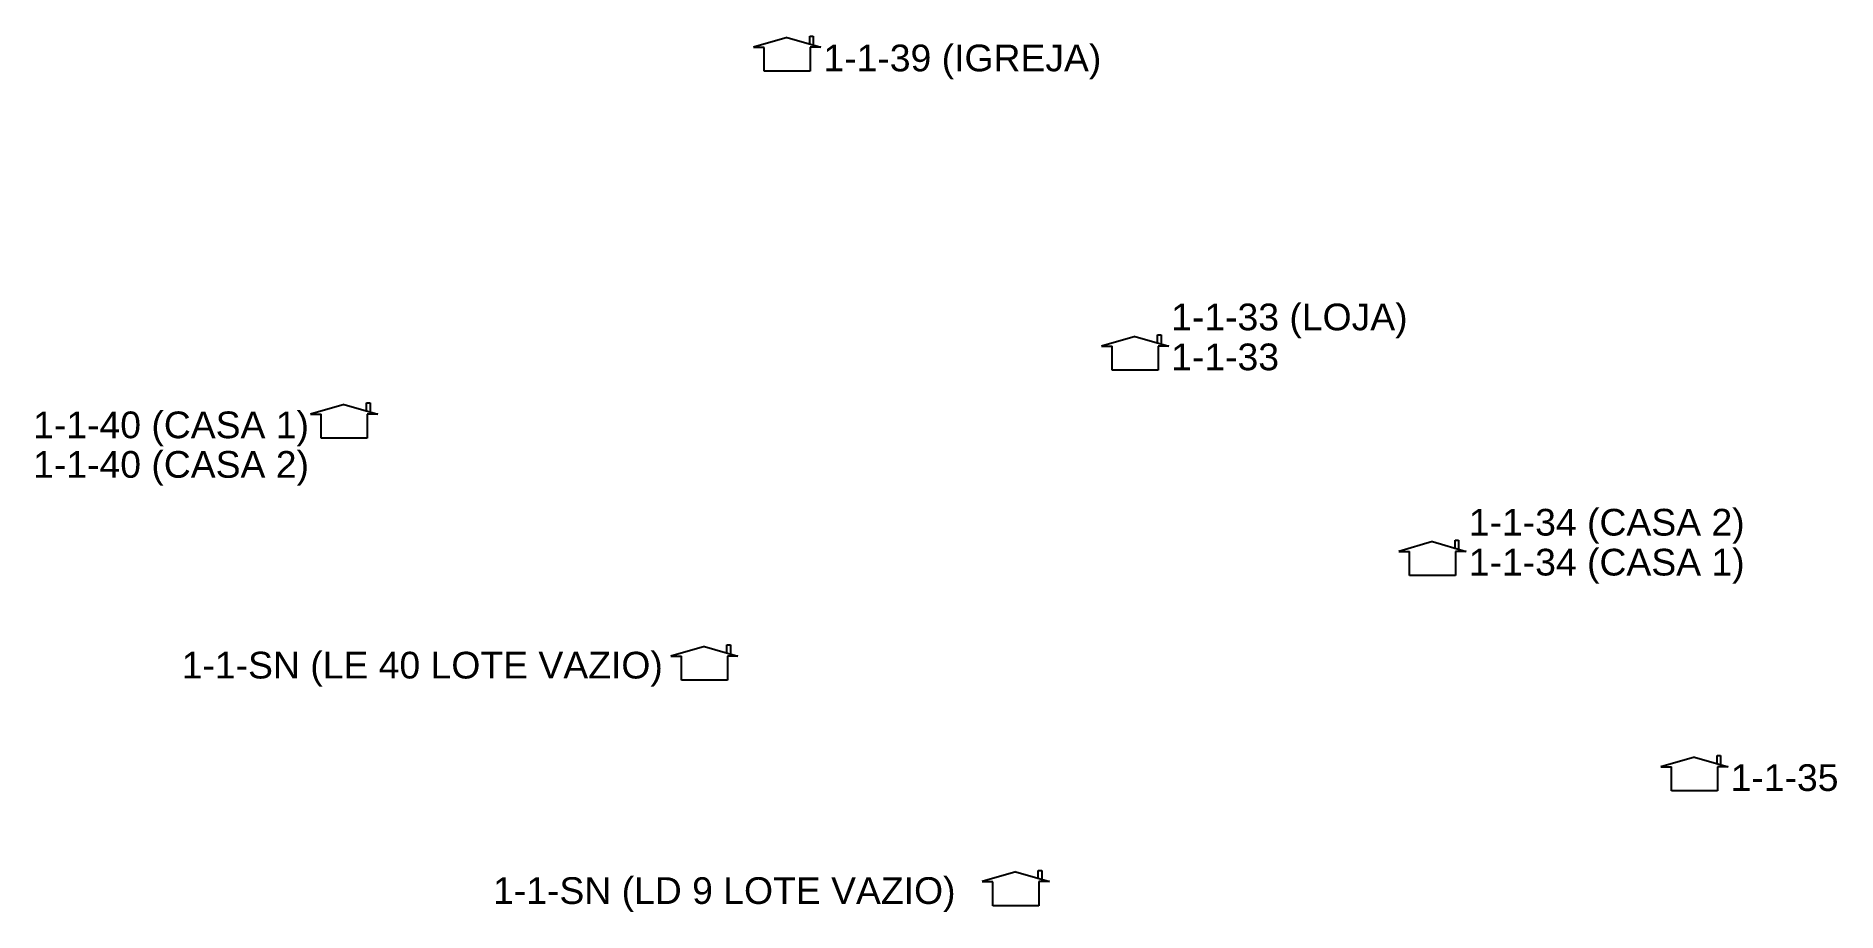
# Model space of a CAD drawing. Header units: inches. Extents: x 21510 to 26976, y 7127 to 12274.
# Drawn here: x 21715.9 to 21850.7, y 9727.4 to 9793 of the extents above; entities that cross this region are included whole.
import ezdxf

# ---------------------------------------------------------------- set-up
doc = ezdxf.new("R2010")
doc.units = ezdxf.units.IN
doc.header["$LTSCALE"] = 0.5
doc.layers.add('surveys', color=7, linetype='Continuous')
doc.layers.add('surveys legendas', color=7, linetype='Continuous')
doc.styles.get("Standard").update_dxf_attribs({"font": 'arial.ttf'})

msp = doc.modelspace()

# ---------------------------------------------------------------- texts
at = {"layer": 'surveys legendas', "color": 0}
for s, p in [('1-1-39 (IGREJA)', (21774.83, 9790.31)), ('1-1-33 (LOJA)', (21800.86, 9770.92)), ('1-1-33', (21800.86, 9767.93)), ('1-1-40 (CASA 1)', (21715.67, 9762.84)), ('1-1-40 (CASA 2)', (21715.67, 9759.88)), ('1-1-34 (CASA 2)', (21823.14, 9755.55)), ('1-1-34 (CASA 1)', (21823.14, 9752.56)), ('1-1-SN (LE 40 LOTE VAZIO)', (21726.79, 9744.85)), ('1-1-35', (21842.74, 9736.43)), ('1-1-SN (LD 9 LOTE VAZIO)', (21750.1, 9727.97))]:
    msp.add_text(s, height=2, dxfattribs=at).set_placement(p)

# ---------------------------------------------------------------- blocks, each defined once
blk = doc.blocks.new('SURVEY_SURVEY')
for p, q in [((-0.00001295, 0.00001268), (-0.00002552, 0.000009)), ((-0.00002552, 0.000009), (-0.00002158, 0.000009)), ((-0.00002157, 0), (-0.00002157, 0.00000897)), ((-0.00001295, 0.00001268), (-0.00000038, 0.000009)), ((-0.00000452, 0.00001322), (-0.00000319, 0.00001322)), ((-0.00000452, 0.00001027), (-0.00000452, 0.00001322)), ((-0.00000433, 0.00000901), (-0.00000433, 0)), ((-0.00000038, 0.000009), (-0.00000433, 0.000009)), ((-0.00000319, 0.00001322), (-0.0000032, 0.00000989)), ((-0.00000433, 0), (-0.00002157, 0))]:
    blk.add_line(p, q)

# ---------------------------------------------------------------- block references
at = {"layer": 'surveys', "color": 255, "xscale": 200000, "yscale": 200000, "zscale": 200000}
for p in [(21774.71, 9790.31), (21800.75, 9767.93), (21741.54, 9762.84), (21823.02, 9752.56), (21768.51, 9744.72), (21842.63, 9736.43), (21791.82, 9727.84)]:
    msp.add_blockref('SURVEY_SURVEY', p, dxfattribs=at)

msp.set_redraw_order([(e.dxf.handle, doc.entitydb.next_handle()) for e in msp.query("TEXT MTEXT ATTDEF DIMENSION ARC_DIMENSION")])  # texts and dimensions are drawn at this point

doc.saveas('drawing.dxf')
